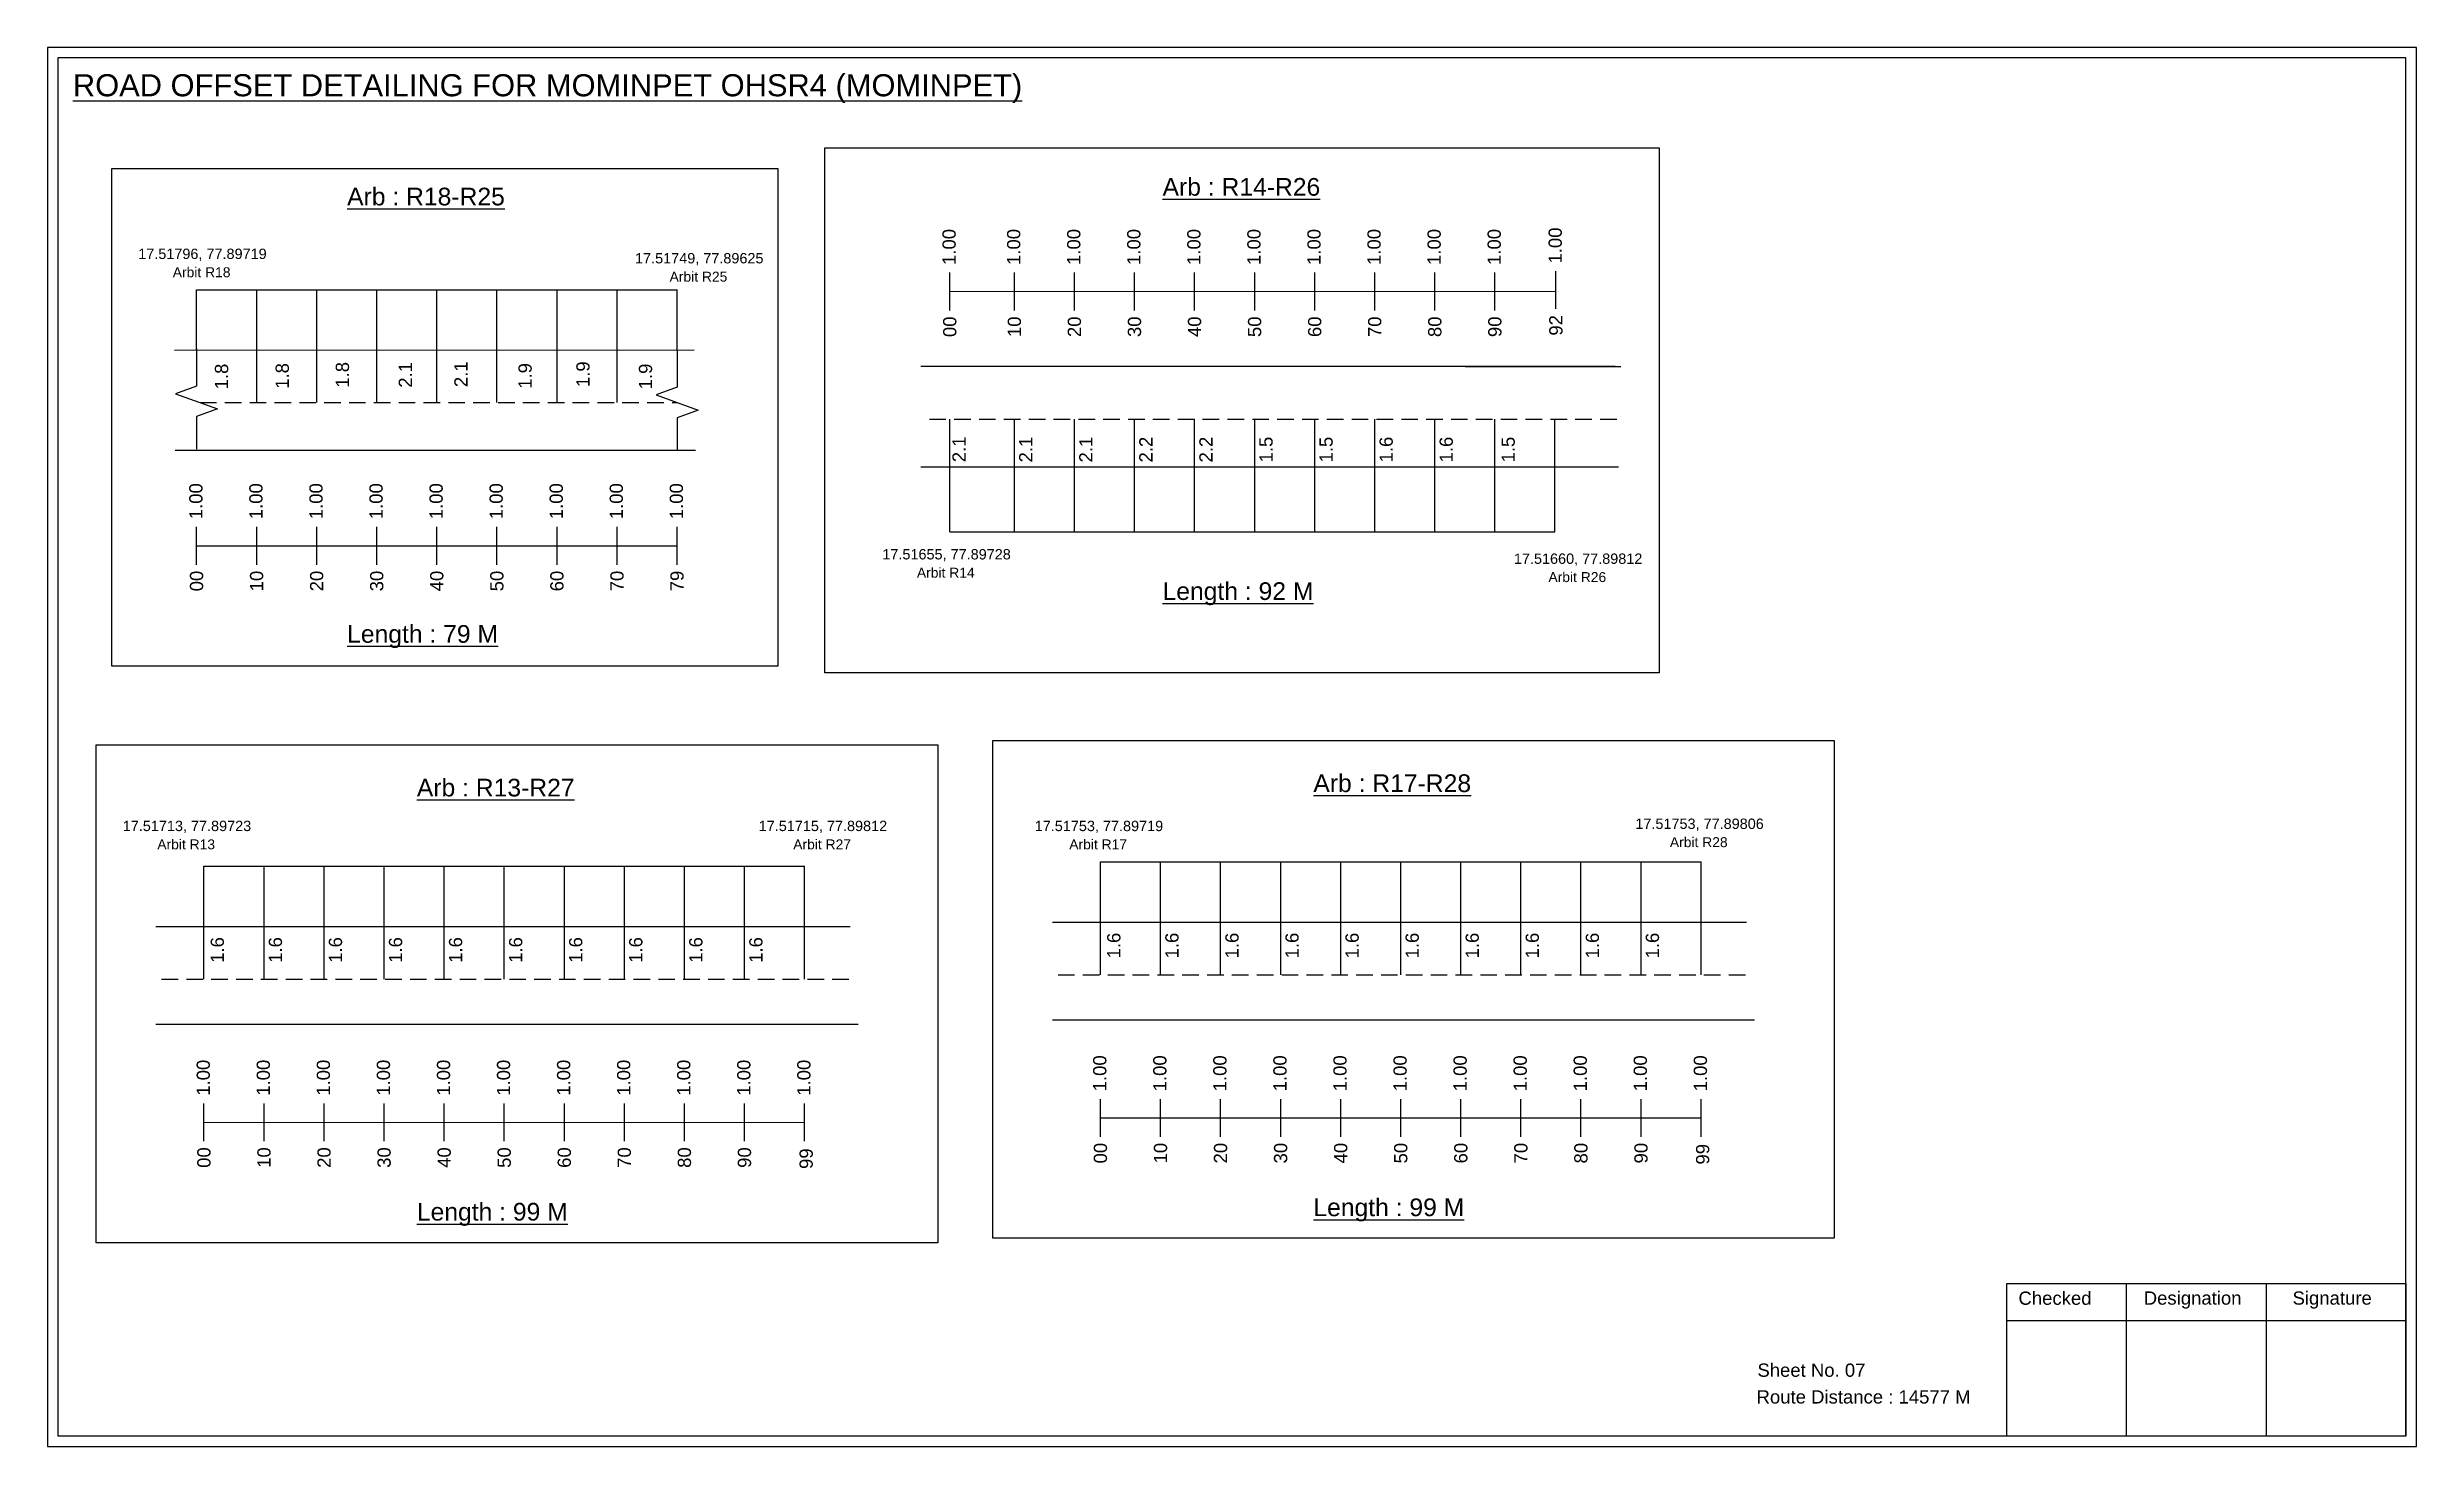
# Model space of a CAD drawing. Header units: inches. Extents: x 777 to 9331, y 1229 to 5049.
# Drawn here: x 7360 to 7896, y 2594 to 2911 of the extents above; entities that cross this region are included whole.
import ezdxf

# ---------------------------------------------------------------- set-up
doc = ezdxf.new("R2010")
doc.units = ezdxf.units.IN
doc.header["$MEASUREMENT"] = 0
doc.linetypes.add('DASHED2', pattern=[0.375, 0.25, -0.125])
doc.layers.add('PDF_Geometry', color=7, linetype='Continuous')
doc.layers.add('PDF_Text', color=5, linetype='Continuous')
doc.styles.add('PDF Arial', font='arial.ttf')
doc.styles.get("Standard").update_dxf_attribs({"font": 'arial.ttf'})

msp = doc.modelspace()

# ---------------------------------------------------------------- texts
at = {"color": 242, "true_color": 0xcd2027}
for s, height, p in [('%%UROAD OFFSET DETAILING FOR MOMINPET OHSR4 (MOMINPET)', 5, (7365.71, 2900.11)), ('%%UArb : R14-R26', 4, (7612.44, 2877.61)), ('%%UArb : R18-R25', 4, (7427.8, 2875.42)), ('%%ULength : 92 M', 4, (7612.44, 2786.11)), ('%%ULength : 79 M', 4, (7427.8, 2776.42)), ('%%UArb : R17-R28', 4, (7646.59, 2742.63)), ('%%UArb : R13-R27', 4, (7443.59, 2741.63)), ('%%ULength : 99 M', 4, (7646.59, 2646.63)), ('%%ULength : 99 M', 4, (7443.59, 2645.63))]:
    msp.add_text(s, height=height, dxfattribs=at).set_placement(p)
at = {"color": 217, "true_color": 0x93278f}
for s, p in [('1.00', (7702.85, 2862.26)), ('1.00', (7565.6, 2861.93)), ('1.00', (7580.23, 2861.93)), ('1.00', (7593.83, 2861.93)), ('1.00', (7607.43, 2861.93)), ('1.00', (7621.03, 2861.93)), ('1.00', (7634.63, 2861.93)), ('1.00', (7648.23, 2861.93)), ('1.00', (7661.83, 2861.93)), ('1.00', (7675.43, 2861.93)), ('1.00', (7689.03, 2861.93)), ('00', (7565.75, 2845.61)), ('10', (7580.38, 2845.61)), ('20', (7593.98, 2845.61)), ('30', (7607.58, 2845.61)), ('40', (7621.18, 2845.61)), ('50', (7634.78, 2845.61)), ('60', (7648.38, 2845.61)), ('70', (7661.98, 2845.61)), ('80', (7675.58, 2845.61)), ('90', (7689.18, 2845.61)), ('92', (7703, 2845.94)), ('1.00', (7395.05, 2804.38)), ('1.00', (7408.65, 2804.38)), ('1.00', (7422.25, 2804.38)), ('1.00', (7435.85, 2804.38)), ('1.00', (7449.45, 2804.38)), ('1.00', (7463.05, 2804.38)), ('1.00', (7476.65, 2804.38)), ('1.00', (7490.25, 2804.38)), ('1.00', (7503.85, 2804.38)), ('00', (7395.2, 2788.06)), ('10', (7408.8, 2788.06)), ('20', (7422.4, 2788.06)), ('30', (7436, 2788.06)), ('40', (7449.6, 2788.06)), ('50', (7463.2, 2788.06)), ('60', (7476.8, 2788.06)), ('70', (7490.4, 2788.06)), ('79', (7504, 2788.06)), ('1.00', (7599.72, 2674.88)), ('1.00', (7613.32, 2674.88)), ('1.00', (7626.92, 2674.88)), ('1.00', (7640.52, 2674.88)), ('1.00', (7654.12, 2674.88)), ('1.00', (7667.72, 2674.88)), ('1.00', (7681.32, 2674.88)), ('1.00', (7694.92, 2674.88)), ('1.00', (7708.52, 2674.88)), ('1.00', (7722.12, 2674.88)), ('1.00', (7735.72, 2674.88)), ('1.00', (7396.72, 2673.88)), ('1.00', (7410.32, 2673.88)), ('1.00', (7423.92, 2673.88)), ('1.00', (7437.52, 2673.88)), ('1.00', (7451.12, 2673.88)), ('1.00', (7464.72, 2673.88)), ('1.00', (7478.32, 2673.88)), ('1.00', (7491.92, 2673.88)), ('1.00', (7505.52, 2673.88)), ('1.00', (7519.12, 2673.88)), ('1.00', (7532.72, 2673.88)), ('00', (7396.87, 2657.56)), ('10', (7410.47, 2657.56)), ('20', (7424.07, 2657.56)), ('30', (7437.67, 2657.56)), ('40', (7451.27, 2657.56)), ('50', (7464.87, 2657.56)), ('60', (7478.47, 2657.56)), ('70', (7492.07, 2657.56)), ('80', (7505.67, 2657.56)), ('90', (7519.27, 2657.56)), ('99', (7533.24, 2657.31)), ('00', (7599.87, 2658.56)), ('10', (7613.47, 2658.56)), ('20', (7627.07, 2658.56)), ('30', (7640.67, 2658.56)), ('40', (7654.27, 2658.56)), ('50', (7667.87, 2658.56)), ('60', (7681.47, 2658.56)), ('70', (7695.07, 2658.56)), ('80', (7708.67, 2658.56)), ('90', (7722.27, 2658.56)), ('99', (7736.24, 2658.31))]:
    msp.add_text(s, height=3, rotation=90, dxfattribs=at).set_placement(p)
at = {"color": 5}
for s, height, p in [('17.51796, 77.89719', 2.34, (7380.5, 2863.29)), ('Arbit R18', 2.246, (7388.32, 2859.16)), ('17.51749, 77.89625', 2.34, (7493, 2862.29)), ('Arbit R25', 2.246, (7500.82, 2858.16)), ('17.51655, 77.89728', 2.34, (7549, 2795.28)), ('17.51660, 77.89812', 2.34, (7692, 2794.28)), ('Arbit R14', 2.246, (7556.82, 2791.16)), ('Arbit R26', 2.246, (7699.82, 2790.16)), ('17.51713, 77.89723', 2.34, (7377, 2733.79)), ('17.51715, 77.89812', 2.34, (7521, 2733.79)), ('17.51753, 77.89719', 2.34, (7583.5, 2733.78)), ('17.51753, 77.89806', 2.34, (7719.5, 2734.28)), ('Arbit R13', 2.246, (7384.82, 2729.66)), ('Arbit R27', 2.246, (7528.82, 2729.66)), ('Arbit R17', 2.246, (7591.32, 2729.66)), ('Arbit R28', 2.246, (7727.32, 2730.16))]:
    msp.add_text(s, height=height, dxfattribs=at).set_placement(p)
for s, p in [('1.8', (7400.86, 2833.77)), ('1.8', (7414.61, 2833.9)), ('1.8', (7428.23, 2834.15)), ('2.1', (7442.49, 2834.15)), ('2.1', (7455.08, 2834.28)), ('1.9', (7469.6, 2833.9)), ('1.9', (7482.7, 2834.28)), ('1.9', (7496.86, 2833.78)), ('2.1', (7567.87, 2817.28)), ('2.1', (7582.97, 2817.23)), ('2.1', (7596.57, 2817.23)), ('2.2', (7610.17, 2817.23)), ('2.2', (7623.77, 2817.23)), ('1.5', (7637.37, 2817.23)), ('1.5', (7650.97, 2817.23)), ('1.6', (7664.57, 2817.23)), ('1.6', (7678.17, 2817.23)), ('1.5', (7692.2, 2817.23)), ('1.6', (7399.9, 2703.96)), ('1.6', (7413.06, 2703.96)), ('1.6', (7426.66, 2703.96)), ('1.6', (7440.26, 2703.96)), ('1.6', (7453.86, 2703.96)), ('1.6', (7467.46, 2703.96)), ('1.6', (7481.06, 2703.96)), ('1.6', (7494.66, 2703.96)), ('1.6', (7508.26, 2703.96)), ('1.6', (7521.86, 2703.96)), ('1.6', (7602.9, 2704.96)), ('1.6', (7616.06, 2704.96)), ('1.6', (7629.66, 2704.96)), ('1.6', (7643.26, 2704.96)), ('1.6', (7656.86, 2704.96)), ('1.6', (7670.46, 2704.96)), ('1.6', (7684.06, 2704.96)), ('1.6', (7697.66, 2704.96)), ('1.6', (7711.26, 2704.96)), ('1.6', (7724.86, 2704.96))]:
    msp.add_text(s, height=3, rotation=90).set_placement(p)
for s, p in [('Sheet No. 07', (7747.14, 2610.27)), ('Route Distance : 14577 M', (7746.95, 2604.22))]:
    msp.add_text(s, height=3).set_placement(p)
at = {"layer": 'PDF_Text', "color": 7, "attachment_point": 7, "style": 'PDF Arial'}
for s, insert, char_height in [('Checked', (7806.25, 2626.52), 3.001), ('Designation', (7834.62, 2625.69), 3.0006), ('Signature', (7868.31, 2625.69), 3.001)]:
    msp.add_mtext(s, dxfattribs=dict(at, insert=insert, char_height=char_height))

# ---------------------------------------------------------------- linework, layer by layer
at = {"color": 217, "true_color": 0x93278f}
for p, q in [((7564.27, 2851.64), (7564.27, 2860.2)), ((7578.9, 2851.64), (7578.9, 2860.2)), ((7592.5, 2851.64), (7592.5, 2860.2)), ((7606.1, 2851.64), (7606.1, 2860.2)), ((7619.7, 2851.64), (7619.7, 2860.2)), ((7633.3, 2851.64), (7633.3, 2860.2)), ((7646.9, 2851.64), (7646.9, 2860.2)), ((7660.5, 2851.64), (7660.5, 2860.2)), ((7674.1, 2851.64), (7674.1, 2860.2)), ((7687.7, 2851.64), (7687.7, 2860.2)), ((7701.53, 2851.97), (7701.53, 2860.52)), ((7564.27, 2855.92), (7701.53, 2856)), ((7393.73, 2794.08), (7393.73, 2802.64)), ((7407.33, 2794.08), (7407.33, 2802.64)), ((7420.93, 2794.08), (7420.93, 2802.64)), ((7434.53, 2794.08), (7434.53, 2802.64)), ((7448.13, 2794.08), (7448.13, 2802.64)), ((7461.73, 2794.08), (7461.73, 2802.64)), ((7475.33, 2794.08), (7475.33, 2802.64)), ((7488.93, 2794.08), (7488.93, 2802.64)), ((7502.53, 2794.08), (7502.53, 2802.64)), ((7393.73, 2798.35), (7502.53, 2798.35)), ((7395.39, 2663.58), (7395.39, 2672.14)), ((7408.99, 2663.58), (7408.99, 2672.14)), ((7422.59, 2663.58), (7422.59, 2672.14)), ((7436.19, 2663.58), (7436.19, 2672.14)), ((7449.79, 2663.58), (7449.79, 2672.14)), ((7463.39, 2663.58), (7463.39, 2672.14)), ((7476.99, 2663.58), (7476.99, 2672.14)), ((7490.59, 2663.58), (7490.59, 2672.14)), ((7504.19, 2663.58), (7504.19, 2672.14)), ((7517.79, 2663.58), (7517.79, 2672.14)), ((7531.39, 2663.58), (7531.39, 2672.14)), ((7598.39, 2664.58), (7598.39, 2673.14)), ((7611.99, 2664.58), (7611.99, 2673.14)), ((7625.59, 2664.58), (7625.59, 2673.14)), ((7639.19, 2664.58), (7639.19, 2673.14)), ((7652.79, 2664.58), (7652.79, 2673.14)), ((7666.39, 2664.58), (7666.39, 2673.14)), ((7679.99, 2664.58), (7679.99, 2673.14)), ((7693.59, 2664.58), (7693.59, 2673.14)), ((7707.19, 2664.58), (7707.19, 2673.14)), ((7720.79, 2664.58), (7720.79, 2673.14)), ((7734.39, 2664.58), (7734.39, 2673.14)), ((7395.39, 2667.85), (7531.39, 2667.88)), ((7598.39, 2668.85), (7734.39, 2668.88))]:
    msp.add_line(p, q, dxfattribs=at)
at = {"color": 5}
for p, q in [((7393.73, 2856.32), (7502.53, 2856.32)), ((7564.27, 2801.5), (7701.3, 2801.5)), ((7395.39, 2725.82), (7531.39, 2725.82)), ((7598.39, 2726.82), (7734.39, 2726.82))]:
    msp.add_line(p, q, dxfattribs=at)
for p, q in [((7393.73, 2842.67), (7393.73, 2856.32)), ((7407.33, 2830.78), (7407.33, 2856.32)), ((7420.93, 2830.78), (7420.93, 2856.32)), ((7434.53, 2830.78), (7434.53, 2856.32)), ((7448.13, 2830.78), (7448.13, 2856.32)), ((7461.73, 2830.78), (7461.73, 2856.32)), ((7475.33, 2830.78), (7475.33, 2856.32)), ((7488.93, 2830.78), (7488.93, 2856.32)), ((7502.53, 2842.67), (7502.53, 2856.32)), ((7388.73, 2842.67), (7506.35, 2842.72)), ((7714.96, 2838.92), (7557.72, 2838.92)), ((7680.96, 2838.92), (7716.21, 2838.92)), ((7564.27, 2801.5), (7564.27, 2827.03)), ((7578.9, 2801.5), (7578.9, 2827.03)), ((7592.5, 2801.5), (7592.5, 2827.03)), ((7606.1, 2801.5), (7606.1, 2827.03)), ((7619.7, 2801.5), (7619.7, 2827.03)), ((7633.3, 2801.5), (7633.3, 2827.03)), ((7646.9, 2801.5), (7646.9, 2827.03)), ((7660.5, 2801.5), (7660.5, 2827.03)), ((7674.1, 2801.5), (7674.1, 2827.03)), ((7687.7, 2801.5), (7687.7, 2827.03)), ((7701.3, 2801.5), (7701.3, 2827.03)), ((7388.88, 2819.98), (7506.66, 2819.98)), ((7557.72, 2816.23), (7589.83, 2816.23)), ((7589.83, 2816.23), (7715.65, 2816.23)), ((7395.39, 2700.28), (7395.39, 2725.82)), ((7408.99, 2700.28), (7408.99, 2725.82)), ((7422.59, 2700.28), (7422.59, 2725.82)), ((7436.19, 2700.28), (7436.19, 2725.82)), ((7449.79, 2700.28), (7449.79, 2725.82)), ((7463.39, 2700.28), (7463.39, 2725.82)), ((7476.99, 2700.28), (7476.99, 2725.82)), ((7490.59, 2700.28), (7490.59, 2725.82)), ((7504.19, 2700.28), (7504.19, 2725.82)), ((7517.79, 2700.28), (7517.79, 2725.82)), ((7531.39, 2700.28), (7531.39, 2725.82)), ((7598.39, 2701.28), (7598.39, 2726.82)), ((7611.99, 2701.28), (7611.99, 2726.82)), ((7625.59, 2701.28), (7625.59, 2726.82)), ((7639.19, 2701.28), (7639.19, 2726.82)), ((7652.79, 2701.28), (7652.79, 2726.82)), ((7666.39, 2701.28), (7666.39, 2726.82)), ((7679.99, 2701.28), (7679.99, 2726.82)), ((7693.59, 2701.28), (7693.59, 2726.82)), ((7707.19, 2701.28), (7707.19, 2726.82)), ((7720.79, 2701.28), (7720.79, 2726.82)), ((7734.39, 2701.28), (7734.39, 2726.82)), ((7384.51, 2712.17), (7541.67, 2712.17)), ((7587.51, 2713.17), (7744.67, 2713.17)), ((7543.49, 2689.98), (7384.51, 2689.98)), ((7746.49, 2690.98), (7587.51, 2690.98))]:
    msp.add_line(p, q)
at = {"linetype": 'DASHED2', "ltscale": 15}
for p, q in [((7394.49, 2830.78), (7502.53, 2830.78)), ((7559.65, 2827.03), (7715.95, 2827.03)), ((7385.79, 2700.28), (7541.67, 2700.28)), ((7588.79, 2701.28), (7744.67, 2701.28))]:
    msp.add_line(p, q, dxfattribs=at)
for points in [[(7536, 2888.44), (7724.92, 2888.44), (7724.92, 2769.62), (7536, 2769.62)], [(7374.5, 2883.8), (7525.35, 2883.8), (7525.35, 2771.12), (7374.5, 2771.12)], [(7371, 2753.3), (7561.55, 2753.3), (7561.55, 2640.62), (7371, 2640.62)], [(7574, 2754.3), (7764.55, 2754.3), (7764.55, 2641.62), (7574, 2641.62)]]:
    msp.add_lwpolyline(points, close=True)
at = {"linetype": 'Continuous'}
for points in [[(7393.71, 2842.95), (7393.71, 2834.52), (7388.97, 2832.79), (7398.45, 2829.34), (7393.71, 2827.61), (7393.71, 2820.26)], [(7502.53, 2842.67), (7502.53, 2834.24), (7497.79, 2832.51), (7507.27, 2829.06), (7502.53, 2827.33), (7502.53, 2819.98)]]:
    msp.add_lwpolyline(points, dxfattribs=at)
at = {"layer": 'PDF_Geometry'}
for points in [[(7359.93, 2911.18), (7359.93, 2594.47), (7896.4, 2594.47), (7896.4, 2911.18)], [(7362.26, 2908.85), (7362.26, 2596.89), (7893.98, 2596.89), (7893.98, 2908.85)]]:
    msp.add_lwpolyline(points, close=True, dxfattribs=at)
at = {"layer": 'PDF_Geometry', "color": 242, "true_color": 0xcc1f26}
msp.add_lwpolyline([(7893.98, 2596.8), (7803.64, 2596.8), (7803.64, 2631.41), (7893.98, 2631.41)], close=True, dxfattribs=at)
for points in [[(7830.62, 2631.41), (7830.62, 2596.8)], [(7862.35, 2631.41), (7862.35, 2596.8)], [(7803.64, 2623.03), (7893.98, 2623.03)]]:
    msp.add_lwpolyline(points, dxfattribs=at)

msp.set_redraw_order([(e.dxf.handle, doc.entitydb.next_handle()) for e in msp.query("TEXT MTEXT ATTDEF DIMENSION ARC_DIMENSION")])  # texts and dimensions are drawn at this point

doc.saveas('drawing.dxf')
